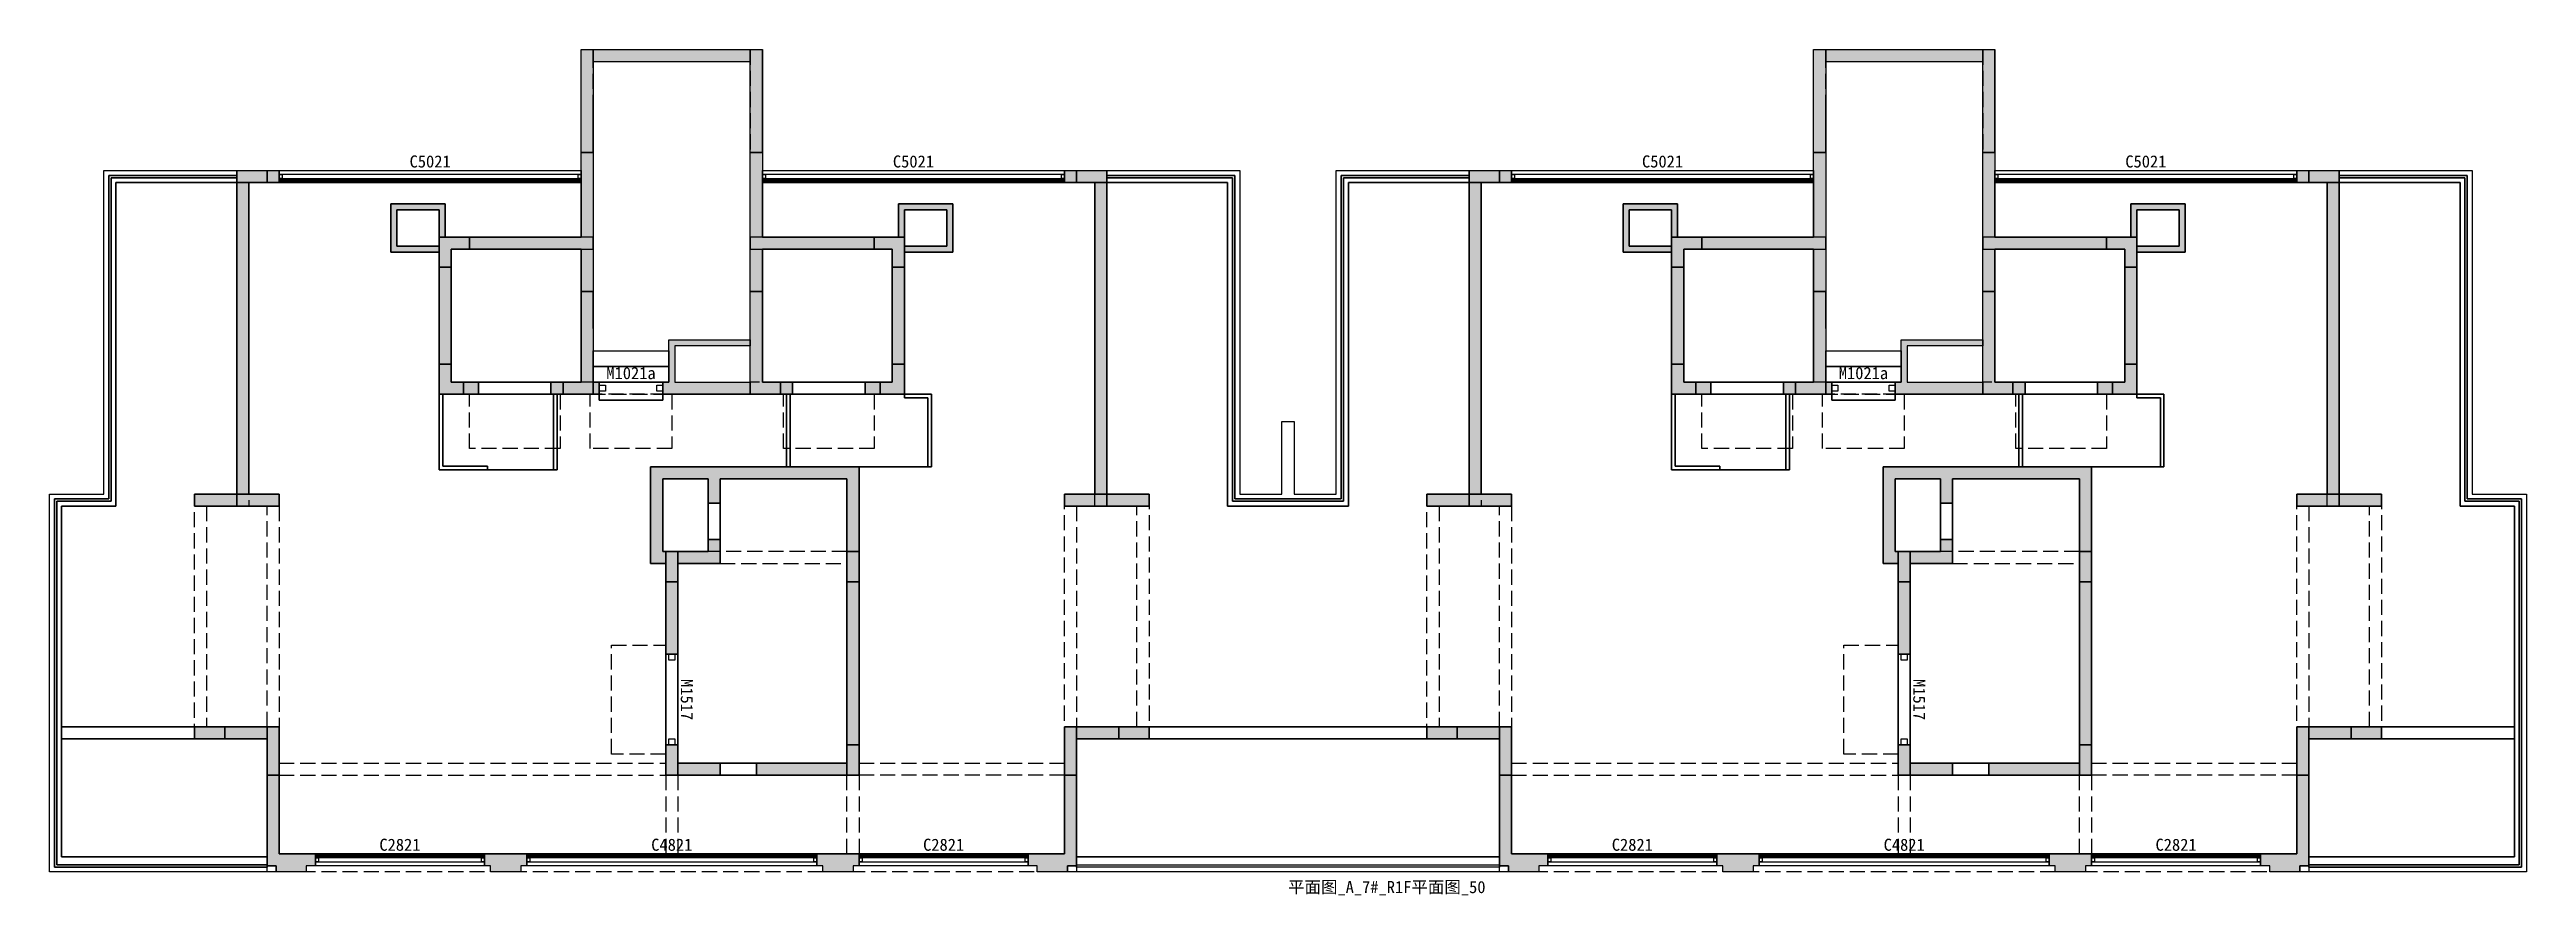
# Model space of a CAD drawing. Extents: x -200 to 40800, y -588 to 13400.
import ezdxf
from ezdxf.enums import TextEntityAlignment as Align

# ---------------------------------------------------------------- set-up
doc = ezdxf.new("R2010")
doc.units = 0
doc.header["$LTSCALE"] = 1000
doc.header["$MEASUREMENT"] = 0
doc.linetypes.add('DASH', pattern=[0.35, 0.25, -0.1])
doc.layers.get('DEFPOINTS').update_dxf_attribs({"color": 8, "linetype": 'CONTINUOUS'})
for name, color, linetype in [('AE-FLOR', 151, 'CONTINUOUS'), ('AE-HDWR', 8, 'CONTINUOUS'), ('AE-STRU-HACH', 40, 'CONTINUOUS'), ('AE-WALL', 255, 'CONTINUOUS'), ('AE-WALL-HACH', 15, 'CONTINUOUS'), ('AE-WIND', 11, 'CONTINUOUS')]:
    doc.layers.add(name, color=color, linetype=linetype)
doc.layers.add('DEFPOINTS-1', color=8, linetype='CONTINUOUS', plot=False)
doc.styles.get("Standard").update_dxf_attribs({"font": 'Stfangso_1.ttf', "width": 0.7})

msp = doc.modelspace()

# ---------------------------------------------------------------- texts
at = {"layer": 'DEFPOINTS', "linetype": 'Continuous'}
for s, p in [('C5021', (6100, 11450)), ('C5021', (6100, 11450)), ('C5021', (14100, 11450)), ('C5021', (14100, 11450)), ('C5021', (26500, 11450)), ('C5021', (26500, 11450)), ('C5021', (34500, 11450)), ('C5021', (34500, 11450)), ('M1021a', (9425, 7950)), ('M1021a', (9425, 7950)), ('M1021a', (29825, 7950)), ('M1021a', (29825, 7950)), ('C2821', (5600, 150)), ('C2821', (5600, 150)), ('C4821', (10100, 150)), ('C4821', (10100, 150)), ('C2821', (14600, 150)), ('C2821', (14600, 150)), ('C2821', (26000, 150)), ('C2821', (26000, 150)), ('C4821', (30500, 150)), ('C4821', (30500, 150)), ('C2821', (35000, 150)), ('C2821', (35000, 150))]:
    msp.add_text(s, height=200, dxfattribs=at).set_placement(p, align=Align.CENTER)
for p in [(10250, 2650), (10250, 2650), (30650, 2650), (30650, 2650)]:
    msp.add_text('M1517', height=200, rotation=-90, dxfattribs=at).set_placement(p, align=Align.CENTER)
at = {"layer": 'DEFPOINTS'}
msp.add_text('平面图_A_7#_R1F平面图_50', height=200, dxfattribs=at).set_placement((20300, -550))

# ---------------------------------------------------------------- hatches: boundary and pattern name
at = {"layer": 'AE-STRU-HACH'}
h = msp.add_hatch(dxfattribs=at)
h.set_pattern_fill('钢筋混凝土', color=40, scale=50, style=0)
h.set_pattern_definition([(45, (0, 0), (-88.38835, 88.38835), []), (50, (0, 0), (358.63, -31.376), [37.5, -412.5]), (355, (0, 0), (-69.3757, 376.096), [30, -330]), (100.4514, (29.9, -2.6), (289.2547, 344.7198), [31.87, -350.571]), (46.1842, (0, 100), (533.6205, -82.7595), [56.25, -618.75]), (96.6356, (44.47, 93.1), (467.3314, 487.059), [47.805, -525.8565]), (351.1842, (0, 100), (467.331, 487.059), [45, -495]), (21, (50, 75), (298.4535, -201.3094), [37.5, -412.5]), (326, (50, 75), (121.6577, 362.575), [30, -330]), (71.4514, (74.87, 58.22), (420.1113, 161.2652), [31.87, -350.571]), (37.5, (0, 0), (6.07993, 166.44693), [0, -326, 0, -335, 0, -331.25]), (7.5, (0, 0), (131.5348, 197.20586), [0, -191, 0, -318.5, 0, -126.25]), (327.5, (-111.5, 0), (266.9112, -11.27744), [0, -125, 0, -390, 0, -517.5]), (317.5, (-161.5, 0), (291.5931, 50.0525), [0, -162.5, 0, -259, 0, -367.5])])
h.paths.add_polyline_path([(8600, 13400), (8800, 13400), (8800, 11700), (8600, 11700)], flags=0)
h.paths.add_polyline_path([(11400, 13400), (11600, 13400), (11600, 11700), (11400, 11700)], flags=0)
h.paths.add_polyline_path([(29000, 13400), (29200, 13400), (29200, 11700), (29000, 11700)], flags=0)
h.paths.add_polyline_path([(31800, 13400), (32000, 13400), (32000, 11700), (31800, 11700)], flags=0)
h.paths.add_polyline_path([(2900, 11400), (3400, 11400), (3400, 11200), (2900, 11200)], flags=0)
h.paths.add_polyline_path([(16800, 11400), (17300, 11400), (17300, 11200), (16800, 11200)], flags=0)
h.paths.add_polyline_path([(23300, 11400), (23800, 11400), (23800, 11200), (23300, 11200)], flags=0)
h.paths.add_polyline_path([(37200, 11400), (37700, 11400), (37700, 11200), (37200, 11200)], flags=0)
h.paths.add_polyline_path([(6250, 10300), (6750, 10300), (6750, 10100), (6450, 10100), (6450, 9800), (6250, 9800)], flags=0)
h.paths.add_polyline_path([(13750, 10100), (13450, 10100), (13450, 10300), (13950, 10300), (13950, 9800), (13750, 9800)], flags=0)
h.paths.add_polyline_path([(26650, 10300), (27150, 10300), (27150, 10100), (26850, 10100), (26850, 9800), (26650, 9800)], flags=0)
h.paths.add_polyline_path([(34150, 10100), (33850, 10100), (33850, 10300), (34350, 10300), (34350, 9800), (34150, 9800)], flags=0)
h.paths.add_polyline_path([(8300, 7900), (8600, 7900), (8600, 9400), (8800, 9400), (8800, 7700), (8300, 7700)], flags=0)
h.paths.add_polyline_path([(11400, 9400), (11600, 9400), (11600, 7900), (11900, 7900), (11900, 7700), (11400, 7700)], flags=0)
h.paths.add_polyline_path([(28700, 7900), (29000, 7900), (29000, 9400), (29200, 9400), (29200, 7700), (28700, 7700)], flags=0)
h.paths.add_polyline_path([(31800, 9400), (32000, 9400), (32000, 7900), (32300, 7900), (32300, 7700), (31800, 7700)], flags=0)
h.paths.add_polyline_path([(6250, 8200), (6450, 8200), (6450, 7900), (6650, 7900), (6650, 7700), (6250, 7700)], flags=0)
h.paths.add_polyline_path([(13550, 7900), (13750, 7900), (13750, 8200), (13950, 8200), (13950, 7700), (13550, 7700)], flags=0)
h.paths.add_polyline_path([(26650, 8200), (26850, 8200), (26850, 7900), (27050, 7900), (27050, 7700), (26650, 7700)], flags=0)
h.paths.add_polyline_path([(33950, 7900), (34150, 7900), (34150, 8200), (34350, 8200), (34350, 7700), (33950, 7700)], flags=0)
h.paths.add_polyline_path([(16600, 6050), (17300, 6050), (17300, 5850), (16600, 5850)], flags=0)
h.paths.add_polyline_path([(2900, 6050), (3600, 6050), (3600, 5850), (2900, 5850)], flags=0)
h.paths.add_polyline_path([(37000, 6050), (37700, 6050), (37700, 5850), (37000, 5850)], flags=0)
h.paths.add_polyline_path([(23300, 6050), (24000, 6050), (24000, 5850), (23300, 5850)], flags=0)
h.paths.add_polyline_path([(10000, 5100), (10200, 5100), (10200, 4600), (10000, 4600)], flags=0)
h.paths.add_polyline_path([(13000, 5100), (13200, 5100), (13200, 4600), (13000, 4600)], flags=0)
h.paths.add_polyline_path([(30400, 5100), (30600, 5100), (30600, 4600), (30400, 4600)], flags=0)
h.paths.add_polyline_path([(33400, 5100), (33600, 5100), (33600, 4600), (33400, 4600)], flags=0)
h.paths.add_polyline_path([(3400, 2200), (3600, 2200), (3600, 1400), (3400, 1400)], flags=0)
h.paths.add_polyline_path([(16600, 2200), (16800, 2200), (16800, 1400), (16600, 1400)], flags=0)
h.paths.add_polyline_path([(23800, 2200), (24000, 2200), (24000, 1400), (23800, 1400)], flags=0)
h.paths.add_polyline_path([(37000, 2200), (37200, 2200), (37200, 1400), (37000, 1400)], flags=0)
h.paths.add_polyline_path([(17500, 2200), (18000, 2200), (18000, 2000), (17500, 2000)], flags=0)
h.paths.add_polyline_path([(2200, 2200), (2700, 2200), (2700, 2000), (2200, 2000)], flags=0)
h.paths.add_polyline_path([(37900, 2200), (38400, 2200), (38400, 2000), (37900, 2000)], flags=0)
h.paths.add_polyline_path([(22600, 2200), (23100, 2200), (23100, 2000), (22600, 2000)], flags=0)
h.paths.add_polyline_path([(10000, 1900), (10200, 1900), (10200, 1400), (10000, 1400)], flags=0)
h.paths.add_polyline_path([(13000, 1900), (13200, 1900), (13200, 1400), (13000, 1400)], flags=0)
h.paths.add_polyline_path([(30400, 1900), (30600, 1900), (30600, 1400), (30400, 1400)], flags=0)
h.paths.add_polyline_path([(33400, 1900), (33600, 1900), (33600, 1400), (33400, 1400)], flags=0)
at = {"layer": 'AE-WALL-HACH'}
h = msp.add_hatch(dxfattribs=at)
h.set_pattern_fill('加气混凝土', color=15, scale=50, style=0)
h.set_pattern_definition([(0, (177, -183), (300, 600), [0, -600]), (0, (-174, -264), (300, 600), [0, -600]), (0, (21, -270), (300, 600), [0, -600]), (0, (234, -93), (300, 600), [0, -600]), (0, (-15, -300), (300, 600), [0, -600]), (0, (294, 285), (300, 600), [0, -600]), (0, (111, 237), (300, 600), [0, -600]), (0, (207, 162), (300, 600), [0, -600]), (0, (-282, 150), (300, 600), [0, -600]), (0, (12, 123), (300, 600), [0, -600]), (0, (-102, -30), (300, 600), [0, -600]), (0, (-96, -255), (300, 600), [0, -600]), (0, (129, -279), (300, 600), [0, -600]), (0, (294, -15), (300, 600), [0, -600]), (0, (-267, -108), (300, 600), [0, -600]), (0, (-216, -6), (300, 600), [0, -600]), (0, (18, -48), (300, 600), [0, -600]), (0, (-66, -135), (300, 600), [0, -600]), (0, (-114, 63), (300, 600), [0, -600]), (0, (-39, 288), (300, 600), [0, -600]), (0, (-243, -234), (300, 600), [0, -600]), (0, (87, 165), (300, 600), [0, -600]), (0, (-192, 174), (300, 600), [0, -600]), (0, (-240, 252), (300, 600), [0, -600]), (130.60129, (257.143, 97.143), (-1499.999983, 1800.000008), [26.3416, -11037.111]), (18.43495, (214.29, 108.57), (1500, 600), [27.105, -3767.628]), (90, (214.3, 82.86), (300, 600), [25.714, -1174.286]), (161.56505, (240, 74.29), (-1500, 599.99996), [27.105, -3767.628]), (53.1301, (240, 74.29), (300, 600), [28.5714, -2971.4285]), (135, (262.86, -231.43), (-300, 600), [24.244, -1672.813]), (45, (228.57, -231.43), (300, 600), [24.244, -1672.813]), (135, (245.71, -248.57), (-300, 600), [24.244, -1672.813]), (45, (245.71, -248.57), (300, 600), [24.244, -1672.813]), (116.565, (-25.7, 171.43), (-5e-05, 1200), [31.944, -638.8765]), (180, (-40, 200), (-300, 600), [34.286, -565.714]), (63.435, (-88.57, 171.43), (3e-06, 1200), [31.944, -638.8765]), (116.565, (-74.3, 142.86), (-5e-05, 1200), [31.944, -638.8765]), (0, (-74.3, 142.86), (300, 600), [34.286, -565.714]), (63.435, (-40, 142.86), (3e-06, 1200), [31.944, -638.8765]), (107.10273, (200, -31.429), (-899.999966, 3000.000005), [38.8613, -16282.9025]), (143.97263, (188.57, 5.714), (-5699.99993, 4199.999995), [38.861, -8122.02]), (180, (157.14, 28.6), (-300, 600), [37.143, -562.857]), (36.02737, (88.57, 5.714), (5699.99996, 4199.999955), [38.861, -8122.02]), (71.56505, (77.14, -28.57), (900, 3000), [36.14, -3758.593]), (107.10273, (88.571, -65.714), (-899.999966, 3000.000005), [38.8613, -16282.9025]), (143.97263, (120, -88.57), (-5699.99993, 4199.999995), [38.861, -8122.02]), (0, (120, -88.6), (300, 600), [37.143, -562.857]), (36.02737, (157.143, -88.57), (5699.99996, 4199.999955), [38.861, -8122.02]), (71.56505, (188.57, -65.71), (900, 3000), [36.14, -3758.593]), (150.25512, (205.714, 248.57), (-900, 599.99999), [23.035, -4814.3196]), (90, (185.7, 237.14), (300, 600), [22.857, -1177.143]), (29.74488, (185.714, 237.14), (900, 600), [23.035, -4814.3196]), (116.565, (65.7, -177.14), (-5e-05, 1200), [31.944, -638.8765]), (168.69007, (51.43, -148.57), (-2700, 599.999985), [29.137, -6089.6855]), (41.185925, (0, -162.857), (7499.999955, 6599.999942), [30.372, -12725.802]), (90, (0, -191.43), (300, 600), [28.5714, -1171.4285]), (138.814074, (22.857, -211.429), (-7499.999867, 6600.000042), [30.372, -12725.802]), (16.699244, (22.857, -211.429), (9899.999926, 2999.999969), [29.8295, -12498.5375]), (60.9454, (51.43, -202.857), (300, 599.999995), [29.416, -12325.3395]), (109.983106, (-185.714, 74.286), (-1500.000006, 4199.999989), [33.442, -14012.1975]), (155.556045, (-197.143, 105.714), (-3900.000015, 1799.999963), [34.523, -14465.1315]), (24.443955, (-260, 105.714), (3900.000002, 1799.999991), [34.523, -14465.1315]), (70.01689, (-271.429, 74.286), (1500.000005, 4199.99999), [33.442, -14012.1975]), (109.983106, (-260, 42.857), (-1500.000006, 4199.999989), [33.442, -14012.1975]), (160.0169, (-228.57, 31.43), (-1500, 599.99997), [33.442, -6989.3775]), (19.9831, (-228.57, 31.43), (1499.99999, 600), [33.442, -6989.3775]), (70.01689, (-197.143, 42.857), (1500.000005, 4199.99999), [33.442, -14012.1975]), (122.00538, (37.14, 20), (-300.00004, 599.99997), [26.954, -5633.434]), (18.43495, (-2.86, 34.29), (1500, 600), [27.105, -3767.628]), (90, (-2.86, 8.57), (300, 600), [25.714, -1174.286]), (161.56505, (22.86, 0), (-1500, 599.99996), [27.105, -3767.628]), (54.46232, (22.857, 0), (2099.999997, 2999.999996), [24.578, -10298.2115]), (116.565, (-137.14, -125.7), (-5e-05, 1200), [31.944, -638.8765]), (180, (-151.4, -97.14), (-300, 600), [31.429, -568.571]), (59.03624, (-200, -125.714), (300, 600), [33.32, -6963.822]), (120.96376, (-182.857, -154.286), (-300.00004, 599.99997), [33.32, -6963.822]), (0, (-182.86, -154.3), (300, 600), [31.429, -568.571]), (63.435, (-151.43, -154.3), (3e-06, 1200), [31.944, -638.8765])])
h.paths.add_polyline_path([(11600, 9400), (11400, 9400), (11400, 11700), (11600, 11700), (11600, 13400), (11600, 11550), (11600, 10300), (13450, 10300), (13450, 10100), (11600, 10100), (11600, 9311)], flags=0)
h.paths.add_polyline_path([(8800, 13400), (11400, 13400), (11400, 13200), (8800, 13200)], flags=0)
h.paths.add_polyline_path([(32000, 9400), (31800, 9400), (31800, 11700), (32000, 11700), (32000, 13400), (32000, 11550), (32000, 10300), (33850, 10300), (33850, 10100), (32000, 10100), (32000, 9311)], flags=0)
h.paths.add_polyline_path([(29200, 13400), (31800, 13400), (31800, 13200), (29200, 13200)], flags=0)
h.paths.add_polyline_path([(8800, 9400), (8600, 9400), (8600, 10100), (6750, 10100), (6750, 10300), (8600, 10300), (8600, 11700), (8800, 11700), (8800, 12413), (8800, 12413), (8800, 8789)], flags=0)
h.paths.add_polyline_path([(29200, 9400), (29000, 9400), (29000, 10100), (27150, 10100), (27150, 10300), (29000, 10300), (29000, 11700), (29200, 11700), (29200, 12413), (29200, 12413), (29200, 8789)], flags=0)
h.paths.add_polyline_path([(3400, 11400), (3600, 11400), (3600, 11200), (3400, 11200)], flags=0)
h.paths.add_polyline_path([(16600, 11400), (16800, 11400), (16800, 11200), (16600, 11200)], flags=0)
h.paths.add_polyline_path([(37000, 11400), (37200, 11400), (37200, 11200), (37000, 11200)], flags=0)
h.paths.add_polyline_path([(23800, 11400), (24000, 11400), (24000, 11200), (23800, 11200)], flags=0)
h.paths.add_polyline_path([(2900, 11200), (3100, 11200), (3100, 6050), (2900, 6050)], flags=0)
h.paths.add_polyline_path([(17300, 6050), (17100, 6050), (17100, 11200), (17300, 11200), (17300, 6050), (18000, 6050), (18000, 5850), (17300, 5850)], flags=0)
h.paths.add_polyline_path([(37700, 6050), (37500, 6050), (37500, 11200), (37700, 11200), (37700, 6050), (38400, 6050), (38400, 5850), (37700, 5850)], flags=0)
h.paths.add_polyline_path([(23300, 11200), (23500, 11200), (23500, 6050), (23300, 6050)], flags=0)
h.paths.add_polyline_path([(13950, 10150), (14650, 10150), (14650, 10750), (13950, 10750), (13950, 10300), (13850, 10300), (13850, 10850), (14750, 10850), (14750, 10050), (13950, 10050)], flags=0)
h.paths.add_polyline_path([(34350, 10150), (35050, 10150), (35050, 10750), (34350, 10750), (34350, 10300), (34250, 10300), (34250, 10850), (35150, 10850), (35150, 10050), (34350, 10050)], flags=0)
h.paths.add_polyline_path([(5450, 10850), (6350, 10850), (6350, 10300), (6250, 10300), (6250, 10750), (5550, 10750), (5550, 10150), (6250, 10150), (6250, 10050), (5450, 10050)], flags=0)
h.paths.add_polyline_path([(25850, 10850), (26750, 10850), (26750, 10300), (26650, 10300), (26650, 10750), (25950, 10750), (25950, 10150), (26650, 10150), (26650, 10050), (25850, 10050)], flags=0)
h.paths.add_polyline_path([(6450, 9913), (6450, 10100), (6450, 9828)], flags=0)
h.paths.add_polyline_path([(13950, 8200), (13750, 8200), (13750, 9800), (13950, 9800), (13950, 9060), (13950, 8103)], flags=0)
h.paths.add_polyline_path([(6450, 8200), (6250, 8200), (6250, 9800), (6450, 9800), (6450, 8380), (6450, 8186)], flags=0)
h.paths.add_polyline_path([(34350, 8200), (34150, 8200), (34150, 9800), (34350, 9800), (34350, 8186)], flags=0)
h.paths.add_polyline_path([(26850, 8200), (26650, 8200), (26650, 9800), (26850, 9800), (26850, 9148), (26850, 7902)], flags=0)
h.paths.add_polyline_path([(9950, 7900), (10050, 7900), (10050, 8600), (11400, 8600), (11400, 8500), (10150, 8500), (10150, 7900), (11400, 7900), (11400, 7700), (9950, 7700)], flags=0)
h.paths.add_polyline_path([(30350, 7900), (30450, 7900), (30450, 8600), (31800, 8600), (31800, 8500), (30550, 8500), (30550, 7900), (31800, 7900), (31800, 7700), (30350, 7700)], flags=0)
h.paths.add_polyline_path([(8800, 7900), (8900, 7900), (8900, 7700), (8800, 7700)], flags=0)
h.paths.add_polyline_path([(13300, 7900), (13550, 7900), (13550, 7700), (13300, 7700)], flags=0)
h.paths.add_polyline_path([(8100, 7900), (8300, 7900), (8300, 7700), (8100, 7700)], flags=0)
h.paths.add_polyline_path([(6650, 7900), (6900, 7900), (6900, 7700), (6650, 7700)], flags=0)
h.paths.add_polyline_path([(11900, 7900), (12100, 7900), (12100, 7700), (11900, 7700)], flags=0)
h.paths.add_polyline_path([(29200, 7900), (29300, 7900), (29300, 7700), (29200, 7700)], flags=0)
h.paths.add_polyline_path([(33700, 7900), (33950, 7900), (33950, 7700), (33700, 7700)], flags=0)
h.paths.add_polyline_path([(28500, 7900), (28700, 7900), (28700, 7700), (28500, 7700)], flags=0)
h.paths.add_polyline_path([(27050, 7900), (27300, 7900), (27300, 7700), (27050, 7700)], flags=0)
h.paths.add_polyline_path([(32300, 7900), (32500, 7900), (32500, 7700), (32300, 7700)], flags=0)
h.paths.add_polyline_path([(13000, 4629), (13000, 6300), (10900, 6300), (10900, 5900), (10700, 5900), (10700, 6300), (9950, 6300), (9950, 5100), (10000, 5100), (10000, 4900), (9750, 4900), (9750, 6500), (13200, 6500), (13200, 5100), (13000, 5100), (13000, 4600), (13200, 4600), (13200, 1900), (13000, 1900), (13000, 1600)], flags=0)
h.paths.add_polyline_path([(33400, 4629), (33400, 6300), (31300, 6300), (31300, 5900), (31100, 5900), (31100, 6300), (30350, 6300), (30350, 5100), (30400, 5100), (30400, 4900), (30150, 4900), (30150, 6500), (33600, 6500), (33600, 5100), (33400, 5100), (33400, 4600), (33600, 4600), (33600, 1900), (33400, 1900), (33400, 1600)], flags=0)
h.paths.add_polyline_path([(2200, 6050), (2900, 6050), (2900, 5850), (2200, 5850)], flags=0)
h.paths.add_polyline_path([(22600, 6050), (23300, 6050), (23300, 5850), (22600, 5850)], flags=0)
h.paths.add_polyline_path([(10200, 5100), (10700, 5100), (10700, 5300), (10900, 5300), (10900, 4900), (10200, 4900)], flags=0)
h.paths.add_polyline_path([(30600, 5100), (31100, 5100), (31100, 5300), (31300, 5300), (31300, 4900), (30600, 4900)], flags=0)
h.paths.add_polyline_path([(10000, 4900), (10000, 4600), (10200, 4600), (10200, 3400), (10000, 3400)], flags=0)
h.paths.add_polyline_path([(30400, 4900), (30400, 4600), (30600, 4600), (30600, 3400), (30400, 3400)], flags=0)
h.paths.add_polyline_path([(2700, 2200), (2886, 2200), (3400, 2200), (3400, 2000), (2700, 2000)], flags=0)
h.paths.add_polyline_path([(16800, 2200), (17800, 2200), (17500, 2200), (17500, 2000), (16800, 2000)], flags=0)
h.paths.add_polyline_path([(37200, 2200), (38200, 2200), (37900, 2200), (37900, 2000), (37200, 2000)], flags=0)
h.paths.add_polyline_path([(23100, 2200), (23286, 2200), (23800, 2200), (23800, 2000), (23100, 2000)], flags=0)
h.paths.add_polyline_path([(3550, -100), (3400, -100), (3400, 1400), (3600, 1400), (3600, 2000), (3600, 1190), (3600, 100), (4200, 100), (4200, -100), (4050, -100), (4050, -200), (3550, -200)], flags=0)
h.paths.add_polyline_path([(16150, -100), (16000, -100), (16000, 100), (16600, 100), (16600, 1400), (16800, 1400), (16800, 2000), (16800, 1190), (16800, 0), (16800, 0), (16800, -100), (16650, -100), (16650, -200), (16150, -200)], flags=0)
h.paths.add_polyline_path([(36550, -100), (36400, -100), (36400, 100), (37000, 100), (37000, 1400), (37200, 1400), (37200, 2000), (37200, 1190), (37200, -100), (37050, -100), (37050, -200), (36550, -200)], flags=0)
h.paths.add_polyline_path([(23950, -100), (23800, -100), (23800, 0), (23800, 0), (23800, 1400), (24000, 1400), (24000, 2000), (24000, 1190), (24000, 100), (24600, 100), (24600, -100), (24450, -100), (24450, -200), (23950, -200)], flags=0)
h.paths.add_polyline_path([(10000, 1825), (10000, 1825), (10000, 1400)], flags=0)
h.paths.add_polyline_path([(30400, 1825), (30400, 1825), (30400, 1400)], flags=0)
h.paths.add_polyline_path([(11500, 1600), (13000, 1600), (13000, 1400), (11500, 1400)], flags=0)
h.paths.add_polyline_path([(10200, 1524), (10200, 1600), (10900, 1600), (10900, 1400), (10200, 1400)], flags=0)
h.paths.add_polyline_path([(31900, 1600), (33400, 1600), (33400, 1400), (31900, 1400)], flags=0)
h.paths.add_polyline_path([(30600, 1524), (30600, 1600), (31300, 1600), (31300, 1400), (30600, 1400)], flags=0)
h.paths.add_polyline_path([(7100, -100), (7000, -100), (7000, 100), (7700, 100), (7700, -100), (7600, -100), (7600, -200), (7100, -200)], flags=0)
h.paths.add_polyline_path([(12600, -100), (12500, -100), (12500, 100), (13200, 100), (13200, -100), (13100, -100), (13100, -200), (12600, -200)], flags=0)
h.paths.add_polyline_path([(27500, -100), (27400, -100), (27400, 100), (28100, 100), (28100, -100), (28000, -100), (28000, -200), (27500, -200)], flags=0)
h.paths.add_polyline_path([(33000, -100), (32900, -100), (32900, 100), (33600, 100), (33600, -100), (33500, -100), (33500, -200), (33000, -200)], flags=0)

# ---------------------------------------------------------------- linework, layer by layer
at = {"layer": 'AE-FLOR', "linetype": 'DASH'}
for points in [[(11900, 7900), (11400, 7900), (11400, 7700), (8800, 7700), (8800, 7900), (8300, 7900), (8300, 7700), (6650, 7700), (6650, 7900), (6450, 7900), (6450, 8200), (6250, 8200), (6250, 9800), (6450, 9800), (6450, 10100), (8800, 10100), (8800, 10300), (8600, 10300), (8600, 11700), (8800, 11700), (8800, 13400), (11400, 13400), (11400, 11700), (11600, 11700), (11600, 10300), (11400, 10300), (11400, 10100), (13750, 10100), (13750, 9800), (13950, 9800), (13950, 8200), (13750, 8200), (13750, 7900), (13550, 7900), (13550, 7700), (11900, 7700)], [(11900, 7900), (11400, 7900), (11400, 7700), (8800, 7700), (8800, 7900), (8300, 7900), (8300, 7700), (6650, 7700), (6650, 7900), (6450, 7900), (6450, 8200), (6250, 8200), (6250, 9800), (6450, 9800), (6450, 10100), (8800, 10100), (8800, 10300), (8600, 10300), (8600, 11700), (8800, 11700), (8800, 13400), (11400, 13400), (11400, 11700), (11600, 11700), (11600, 10300), (11400, 10300), (11400, 10100), (13750, 10100), (13750, 9800), (13950, 9800), (13950, 8200), (13750, 8200), (13750, 7900), (13550, 7900), (13550, 7700), (11900, 7700)], [(11900, 7900), (11400, 7900), (11400, 7700), (8800, 7700), (8800, 7900), (8300, 7900), (8300, 7700), (6650, 7700), (6650, 7900), (6450, 7900), (6450, 8200), (6250, 8200), (6250, 9800), (6450, 9800), (6450, 10100), (8800, 10100), (8800, 10300), (8600, 10300), (8600, 11700), (8800, 11700), (8800, 13400), (11400, 13400), (11400, 11700), (11600, 11700), (11600, 10300), (11400, 10300), (11400, 10100), (13750, 10100), (13750, 9800), (13950, 9800), (13950, 8200), (13750, 8200), (13750, 7900), (13550, 7900), (13550, 7700), (11900, 7700)], [(11900, 7900), (11400, 7900), (11400, 7700), (8800, 7700), (8800, 7900), (8300, 7900), (8300, 7700), (6650, 7700), (6650, 7900), (6450, 7900), (6450, 8200), (6250, 8200), (6250, 9800), (6450, 9800), (6450, 10100), (8800, 10100), (8800, 10300), (8600, 10300), (8600, 11700), (8800, 11700), (8800, 13400), (11400, 13400), (11400, 11700), (11600, 11700), (11600, 10300), (11400, 10300), (11400, 10100), (13750, 10100), (13750, 9800), (13950, 9800), (13950, 8200), (13750, 8200), (13750, 7900), (13550, 7900), (13550, 7700), (11900, 7700)], [(11900, 7900), (11400, 7900), (11400, 7700), (8800, 7700), (8800, 7900), (8300, 7900), (8300, 7700), (6650, 7700), (6650, 7900), (6450, 7900), (6450, 8200), (6250, 8200), (6250, 9800), (6450, 9800), (6450, 10100), (8800, 10100), (8800, 10300), (8600, 10300), (8600, 11700), (8800, 11700), (8800, 13400), (11400, 13400), (11400, 11700), (11600, 11700), (11600, 10300), (11400, 10300), (11400, 10100), (13750, 10100), (13750, 9800), (13950, 9800), (13950, 8200), (13750, 8200), (13750, 7900), (13550, 7900), (13550, 7700), (11900, 7700)], [(32300, 7900), (31800, 7900), (31800, 7700), (29200, 7700), (29200, 7900), (28700, 7900), (28700, 7700), (27050, 7700), (27050, 7900), (26850, 7900), (26850, 8200), (26650, 8200), (26650, 9800), (26850, 9800), (26850, 10100), (29200, 10100), (29200, 10300), (29000, 10300), (29000, 11700), (29200, 11700), (29200, 13400), (31800, 13400), (31800, 11700), (32000, 11700), (32000, 10300), (31800, 10300), (31800, 10100), (34150, 10100), (34150, 9800), (34350, 9800), (34350, 8200), (34150, 8200), (34150, 7900), (33950, 7900), (33950, 7700), (32300, 7700)], [(32300, 7900), (31800, 7900), (31800, 7700), (29200, 7700), (29200, 7900), (28700, 7900), (28700, 7700), (27050, 7700), (27050, 7900), (26850, 7900), (26850, 8200), (26650, 8200), (26650, 9800), (26850, 9800), (26850, 10100), (29200, 10100), (29200, 10300), (29000, 10300), (29000, 11700), (29200, 11700), (29200, 13400), (31800, 13400), (31800, 11700), (32000, 11700), (32000, 10300), (31800, 10300), (31800, 10100), (34150, 10100), (34150, 9800), (34350, 9800), (34350, 8200), (34150, 8200), (34150, 7900), (33950, 7900), (33950, 7700), (32300, 7700)], [(32300, 7900), (31800, 7900), (31800, 7700), (29200, 7700), (29200, 7900), (28700, 7900), (28700, 7700), (27050, 7700), (27050, 7900), (26850, 7900), (26850, 8200), (26650, 8200), (26650, 9800), (26850, 9800), (26850, 10100), (29200, 10100), (29200, 10300), (29000, 10300), (29000, 11700), (29200, 11700), (29200, 13400), (31800, 13400), (31800, 11700), (32000, 11700), (32000, 10300), (31800, 10300), (31800, 10100), (34150, 10100), (34150, 9800), (34350, 9800), (34350, 8200), (34150, 8200), (34150, 7900), (33950, 7900), (33950, 7700), (32300, 7700)], [(32300, 7900), (31800, 7900), (31800, 7700), (29200, 7700), (29200, 7900), (28700, 7900), (28700, 7700), (27050, 7700), (27050, 7900), (26850, 7900), (26850, 8200), (26650, 8200), (26650, 9800), (26850, 9800), (26850, 10100), (29200, 10100), (29200, 10300), (29000, 10300), (29000, 11700), (29200, 11700), (29200, 13400), (31800, 13400), (31800, 11700), (32000, 11700), (32000, 10300), (31800, 10300), (31800, 10100), (34150, 10100), (34150, 9800), (34350, 9800), (34350, 8200), (34150, 8200), (34150, 7900), (33950, 7900), (33950, 7700), (32300, 7700)], [(32300, 7900), (31800, 7900), (31800, 7700), (29200, 7700), (29200, 7900), (28700, 7900), (28700, 7700), (27050, 7700), (27050, 7900), (26850, 7900), (26850, 8200), (26650, 8200), (26650, 9800), (26850, 9800), (26850, 10100), (29200, 10100), (29200, 10300), (29000, 10300), (29000, 11700), (29200, 11700), (29200, 13400), (31800, 13400), (31800, 11700), (32000, 11700), (32000, 10300), (31800, 10300), (31800, 10100), (34150, 10100), (34150, 9800), (34350, 9800), (34350, 8200), (34150, 8200), (34150, 7900), (33950, 7900), (33950, 7700), (32300, 7700)], [(3400, 2000), (2200, 2000), (2200, 6050), (2900, 6050), (2900, 11400), (8600, 11400), (8600, 11200), (3100, 11200), (3100, 5850), (2400, 5850), (2400, 2200), (3400, 2200), (3400, 5850), (3600, 5850), (3600, 1600), (10000, 1600), (10000, 1400), (10200, 1400), (10200, 100), (13000, 100), (13000, 1400), (13200, 1400), (13200, 100), (16600, 100), (16600, 1400), (13200, 1400), (13200, 1600), (16600, 1600), (16600, 5850), (16800, 5850), (16800, 2200), (17800, 2200), (17800, 5850), (17100, 5850), (17100, 11200), (11600, 11200), (11600, 11400), (17300, 11400), (17300, 6050), (18000, 6050), (18000, 2000), (16800, 2000), (16800, -200), (3400, -200)], [(3400, 2000), (2200, 2000), (2200, 6050), (2900, 6050), (2900, 11400), (8600, 11400), (8600, 11200), (3100, 11200), (3100, 5850), (2400, 5850), (2400, 2200), (3400, 2200), (3400, 5850), (3600, 5850), (3600, 1600), (10000, 1600), (10000, 1400), (10200, 1400), (10200, 100), (13000, 100), (13000, 1400), (13200, 1400), (13200, 100), (16600, 100), (16600, 1400), (13200, 1400), (13200, 1600), (16600, 1600), (16600, 5850), (16800, 5850), (16800, 2200), (17800, 2200), (17800, 5850), (17100, 5850), (17100, 11200), (11600, 11200), (11600, 11400), (17300, 11400), (17300, 6050), (18000, 6050), (18000, 2000), (16800, 2000), (16800, -200), (3400, -200)], [(23800, 2000), (22600, 2000), (22600, 6050), (23300, 6050), (23300, 11400), (29000, 11400), (29000, 11200), (23500, 11200), (23500, 5850), (22800, 5850), (22800, 2200), (23800, 2200), (23800, 5850), (24000, 5850), (24000, 1600), (30400, 1600), (30400, 1400), (30600, 1400), (30600, 100), (33400, 100), (33400, 1400), (33600, 1400), (33600, 100), (37000, 100), (37000, 1400), (33600, 1400), (33600, 1600), (37000, 1600), (37000, 5850), (37200, 5850), (37200, 2200), (38200, 2200), (38200, 5850), (37500, 5850), (37500, 11200), (32000, 11200), (32000, 11400), (37700, 11400), (37700, 6050), (38400, 6050), (38400, 2000), (37200, 2000), (37200, -200), (23800, -200)], [(23800, 2000), (22600, 2000), (22600, 6050), (23300, 6050), (23300, 11400), (29000, 11400), (29000, 11200), (23500, 11200), (23500, 5850), (22800, 5850), (22800, 2200), (23800, 2200), (23800, 5850), (24000, 5850), (24000, 1600), (30400, 1600), (30400, 1400), (30600, 1400), (30600, 100), (33400, 100), (33400, 1400), (33600, 1400), (33600, 100), (37000, 100), (37000, 1400), (33600, 1400), (33600, 1600), (37000, 1600), (37000, 5850), (37200, 5850), (37200, 2200), (38200, 2200), (38200, 5850), (37500, 5850), (37500, 11200), (32000, 11200), (32000, 11400), (37700, 11400), (37700, 6050), (38400, 6050), (38400, 2000), (37200, 2000), (37200, -200), (23800, -200)], [(6750, 7700), (8250, 7700), (8250, 6800), (6750, 6800)], [(6750, 7700), (8250, 7700), (8250, 6800), (6750, 6800)], [(6750, 7700), (8250, 7700), (8250, 6800), (6750, 6800)], [(6750, 7700), (8250, 7700), (8250, 6800), (6750, 6800)], [(6750, 7700), (8250, 7700), (8250, 6800), (6750, 6800)], [(8750, 7700), (10100, 7700), (10100, 6800), (8750, 6800)], [(8750, 7700), (10100, 7700), (10100, 6800), (8750, 6800)], [(8750, 7700), (10100, 7700), (10100, 6800), (8750, 6800)], [(8750, 7700), (10100, 7700), (10100, 6800), (8750, 6800)], [(8750, 7700), (10100, 7700), (10100, 6800), (8750, 6800)], [(11950, 7700), (13450, 7700), (13450, 6800), (11950, 6800)], [(11950, 7700), (13450, 7700), (13450, 6800), (11950, 6800)], [(11950, 7700), (13450, 7700), (13450, 6800), (11950, 6800)], [(11950, 7700), (13450, 7700), (13450, 6800), (11950, 6800)], [(11950, 7700), (13450, 7700), (13450, 6800), (11950, 6800)], [(27150, 7700), (28650, 7700), (28650, 6800), (27150, 6800)], [(27150, 7700), (28650, 7700), (28650, 6800), (27150, 6800)], [(27150, 7700), (28650, 7700), (28650, 6800), (27150, 6800)], [(27150, 7700), (28650, 7700), (28650, 6800), (27150, 6800)], [(27150, 7700), (28650, 7700), (28650, 6800), (27150, 6800)], [(29150, 7700), (30500, 7700), (30500, 6800), (29150, 6800)], [(29150, 7700), (30500, 7700), (30500, 6800), (29150, 6800)], [(29150, 7700), (30500, 7700), (30500, 6800), (29150, 6800)], [(29150, 7700), (30500, 7700), (30500, 6800), (29150, 6800)], [(29150, 7700), (30500, 7700), (30500, 6800), (29150, 6800)], [(32350, 7700), (33850, 7700), (33850, 6800), (32350, 6800)], [(32350, 7700), (33850, 7700), (33850, 6800), (32350, 6800)], [(32350, 7700), (33850, 7700), (33850, 6800), (32350, 6800)], [(32350, 7700), (33850, 7700), (33850, 6800), (32350, 6800)], [(32350, 7700), (33850, 7700), (33850, 6800), (32350, 6800)], [(9750, 6500), (13200, 6500), (13200, 5100), (13000, 5100), (13000, 6300), (13000, 6300), (13000, 5100), (10000, 5100), (10000, 4900), (9750, 4900)], [(9750, 6500), (13200, 6500), (13200, 5100), (13000, 5100), (13000, 6300), (13000, 6300), (13000, 5100), (10000, 5100), (10000, 4900), (9750, 4900)], [(9750, 6500), (13200, 6500), (13200, 5100), (13000, 5100), (13000, 6300), (13000, 6300), (13000, 5100), (10000, 5100), (10000, 4900), (9750, 4900)], [(9750, 6500), (13200, 6500), (13200, 5100), (13000, 5100), (13000, 6300), (13000, 6300), (13000, 5100), (10000, 5100), (10000, 4900), (9750, 4900)], [(9750, 6500), (13200, 6500), (13200, 5100), (13000, 5100), (13000, 6300), (13000, 6300), (13000, 5100), (10000, 5100), (10000, 4900), (9750, 4900)], [(30150, 6500), (33600, 6500), (33600, 5100), (33400, 5100), (33400, 6300), (33400, 6300), (33400, 5100), (30400, 5100), (30400, 4900), (30150, 4900)], [(30150, 6500), (33600, 6500), (33600, 5100), (33400, 5100), (33400, 6300), (33400, 6300), (33400, 5100), (30400, 5100), (30400, 4900), (30150, 4900)], [(30150, 6500), (33600, 6500), (33600, 5100), (33400, 5100), (33400, 6300), (33400, 6300), (33400, 5100), (30400, 5100), (30400, 4900), (30150, 4900)], [(30150, 6500), (33600, 6500), (33600, 5100), (33400, 5100), (33400, 6300), (33400, 6300), (33400, 5100), (30400, 5100), (30400, 4900), (30150, 4900)], [(30150, 6500), (33600, 6500), (33600, 5100), (33400, 5100), (33400, 6300), (33400, 6300), (33400, 5100), (30400, 5100), (30400, 4900), (30150, 4900)], [(10000, 4600), (10200, 4600), (10200, 1900), (10000, 1900)], [(10000, 4600), (10200, 4600), (10200, 1900), (10000, 1900)], [(10000, 4600), (10200, 4600), (10200, 1900), (10000, 1900)], [(10000, 4600), (10200, 4600), (10200, 1900), (10000, 1900)], [(10000, 4600), (10200, 4600), (10200, 1900), (10000, 1900)], [(10200, 1900), (10200, 4600), (10200, 4900), (13000, 4900), (13000, 1600), (10200, 1600)], [(10200, 1900), (10200, 4600), (10200, 4900), (13000, 4900), (13000, 1600), (10200, 1600)], [(10200, 1900), (10200, 4600), (10200, 4900), (13000, 4900), (13000, 1600), (10200, 1600)], [(10200, 1900), (10200, 4600), (10200, 4900), (13000, 4900), (13000, 1600), (10200, 1600)], [(10200, 1900), (10200, 4600), (10200, 4900), (13000, 4900), (13000, 1600), (10200, 1600)], [(13000, 4600), (13200, 4600), (13200, 1900), (13000, 1900)], [(13000, 4600), (13200, 4600), (13200, 1900), (13000, 1900)], [(13000, 4600), (13200, 4600), (13200, 1900), (13000, 1900)], [(13000, 4600), (13200, 4600), (13200, 1900), (13000, 1900)], [(13000, 4600), (13200, 4600), (13200, 1900), (13000, 1900)], [(30400, 4600), (30600, 4600), (30600, 1900), (30400, 1900)], [(30400, 4600), (30600, 4600), (30600, 1900), (30400, 1900)], [(30400, 4600), (30600, 4600), (30600, 1900), (30400, 1900)], [(30400, 4600), (30600, 4600), (30600, 1900), (30400, 1900)], [(30400, 4600), (30600, 4600), (30600, 1900), (30400, 1900)], [(30600, 1900), (30600, 4600), (30600, 4900), (33400, 4900), (33400, 1600), (30600, 1600)], [(30600, 1900), (30600, 4600), (30600, 4900), (33400, 4900), (33400, 1600), (30600, 1600)], [(30600, 1900), (30600, 4600), (30600, 4900), (33400, 4900), (33400, 1600), (30600, 1600)], [(30600, 1900), (30600, 4600), (30600, 4900), (33400, 4900), (33400, 1600), (30600, 1600)], [(30600, 1900), (30600, 4600), (30600, 4900), (33400, 4900), (33400, 1600), (30600, 1600)], [(33400, 4600), (33600, 4600), (33600, 1900), (33400, 1900)], [(33400, 4600), (33600, 4600), (33600, 1900), (33400, 1900)], [(33400, 4600), (33600, 4600), (33600, 1900), (33400, 1900)], [(33400, 4600), (33600, 4600), (33600, 1900), (33400, 1900)], [(33400, 4600), (33600, 4600), (33600, 1900), (33400, 1900)], [(9100, 3550), (10000, 3550), (10000, 1750), (9100, 1750)], [(9100, 3550), (10000, 3550), (10000, 1750), (9100, 1750)], [(9100, 3550), (10000, 3550), (10000, 1750), (9100, 1750)], [(9100, 3550), (10000, 3550), (10000, 1750), (9100, 1750)], [(9100, 3550), (10000, 3550), (10000, 1750), (9100, 1750)], [(29500, 3550), (30400, 3550), (30400, 1750), (29500, 1750)], [(29500, 3550), (30400, 3550), (30400, 1750), (29500, 1750)], [(29500, 3550), (30400, 3550), (30400, 1750), (29500, 1750)], [(29500, 3550), (30400, 3550), (30400, 1750), (29500, 1750)], [(29500, 3550), (30400, 3550), (30400, 1750), (29500, 1750)], [(3600, 1400), (10000, 1400), (10000, 100), (3600, 100)], [(3600, 1400), (10000, 1400), (10000, 100), (3600, 100)], [(24000, 1400), (30400, 1400), (30400, 100), (24000, 100)], [(24000, 1400), (30400, 1400), (30400, 100), (24000, 100)]]:
    msp.add_lwpolyline(points, close=True, dxfattribs=at)
at = {"layer": 'AE-FLOR', "linetype": 'Continuous'}
for points in [[(-200, 6050), (700, 6050), (700, 11400), (2900, 11400), (2900, 11320), (780, 11320), (780, 5970), (-120, 5970), (-120, -120), (3400, -120), (3400, -100), (3550, -100), (3550, -200), (-200, -200)], [(-120, 5970), (780, 5970), (780, 11320), (2900, 11320), (2900, 11280), (820, 11280), (820, 5930), (-80, 5930), (-80, -80), (3400, -80), (3400, -120), (-120, -120)], [(-80, 5930), (820, 5930), (820, 11280), (2900, 11280), (2900, 11200), (900, 11200), (900, 5850), (0, 5850), (0, 50), (3400, 50), (3400, -80), (-80, -80)], [(24000, 2000), (24000, 2200), (16600, 2200), (16600, 1400), (16600, 100), (3600, 100), (3600, 2200), (0, 2200), (0, 5850), (900, 5850), (900, 11200), (2900, 11200), (2900, 6050), (2200, 6050), (2200, 5850), (3600, 5850), (3600, 6050), (3100, 6050), (3100, 9847), (3100, 11200), (8600, 11200), (8600, 10300), (6350, 10300), (6350, 10850), (5450, 10850), (5450, 10050), (6250, 10050), (6250, 9800), (6250, 9148), (6250, 8200), (6250, 7700), (6250, 7429), (6250, 6450), (8200, 6450), (8200, 7700), (8900, 7700), (8900, 7600), (9950, 7600), (9950, 7700), (12000, 7700), (12000, 6500), (9750, 6500), (9750, 4900), (10000, 4900), (10000, 1400), (13200, 1400), (13200, 1900), (13200, 3441), (13200, 4600), (13200, 5100), (13200, 6500), (14400, 6500), (14400, 7700), (13950, 7700), (13950, 10121), (13950, 10050), (14750, 10050), (14750, 10850), (13850, 10850), (13850, 10300), (11600, 10300), (11600, 11200), (17100, 11200), (17100, 6050), (16600, 6050), (16600, 5850), (18000, 5850), (18000, 6050), (17300, 6050), (17300, 6561), (17300, 11200), (19300, 11200), (19300, 5900), (19300, 5850), (21300, 5850), (21300, 11200), (23300, 11200), (23300, 6050), (22600, 6050), (22600, 5850), (24000, 5850), (24000, 6050), (23500, 6050), (23500, 11200), (29000, 11200), (29000, 10300), (26750, 10300), (26750, 10850), (25850, 10850), (25850, 10050), (26650, 10050), (26650, 9800), (26650, 8200), (26650, 7700), (26650, 7667), (26650, 6450), (28600, 6450), (28600, 7700), (29300, 7700), (29300, 7600), (30350, 7600), (30350, 7700), (32400, 7700), (32400, 6500), (30150, 6500), (30150, 4900), (30400, 4900), (30400, 1400), (33600, 1400), (33600, 1900), (33600, 2646), (33600, 4600), (33600, 5100), (33600, 6500), (34800, 6500), (34800, 7700), (34350, 7700), (34350, 10220), (34350, 10750), (35050, 10750), (35050, 10150), (34350, 10150), (34350, 10050), (35150, 10050), (35150, 10850), (34250, 10850), (34250, 10300), (32000, 10300), (32000, 11200), (37500, 11200), (37500, 6050), (37000, 6050), (37000, 5850), (37700, 5850), (38400, 5850), (38400, 6050), (37700, 6050), (37700, 11200), (39700, 11200), (39700, 5850), (40600, 5850), (40600, 2200), (37000, 2200), (37000, 1400), (37000, 100), (24000, 100)], [(24000, 2000), (24000, 2200), (16600, 2200), (16600, 1400), (16600, 100), (3600, 100), (3600, 2200), (0, 2200), (0, 5850), (900, 5850), (900, 11200), (2900, 11200), (2900, 6050), (2200, 6050), (2200, 5850), (3600, 5850), (3600, 6050), (3100, 6050), (3100, 9847), (3100, 11200), (8600, 11200), (8600, 10300), (6350, 10300), (6350, 10850), (5450, 10850), (5450, 10050), (6250, 10050), (6250, 9800), (6250, 9148), (6250, 8200), (6250, 7700), (6250, 7429), (6250, 6450), (8200, 6450), (8200, 7700), (8900, 7700), (8900, 7600), (9950, 7600), (9950, 7700), (12000, 7700), (12000, 6500), (9750, 6500), (9750, 4900), (10000, 4900), (10000, 1400), (13200, 1400), (13200, 1900), (13200, 3441), (13200, 4600), (13200, 5100), (13200, 6500), (14400, 6500), (14400, 7700), (13950, 7700), (13950, 10121), (13950, 10050), (14750, 10050), (14750, 10850), (13850, 10850), (13850, 10300), (11600, 10300), (11600, 11200), (17100, 11200), (17100, 6050), (16600, 6050), (16600, 5850), (18000, 5850), (18000, 6050), (17300, 6050), (17300, 6561), (17300, 11200), (19300, 11200), (19300, 5900), (19300, 5850), (21300, 5850), (21300, 11200), (23300, 11200), (23300, 6050), (22600, 6050), (22600, 5850), (24000, 5850), (24000, 6050), (23500, 6050), (23500, 11200), (29000, 11200), (29000, 10300), (26750, 10300), (26750, 10850), (25850, 10850), (25850, 10050), (26650, 10050), (26650, 9800), (26650, 8200), (26650, 7700), (26650, 7667), (26650, 6450), (28600, 6450), (28600, 7700), (29300, 7700), (29300, 7600), (30350, 7600), (30350, 7700), (32400, 7700), (32400, 6500), (30150, 6500), (30150, 4900), (30400, 4900), (30400, 1400), (33600, 1400), (33600, 1900), (33600, 2646), (33600, 4600), (33600, 5100), (33600, 6500), (34800, 6500), (34800, 7700), (34350, 7700), (34350, 10220), (34350, 10750), (35050, 10750), (35050, 10150), (34350, 10150), (34350, 10050), (35150, 10050), (35150, 10850), (34250, 10850), (34250, 10300), (32000, 10300), (32000, 11200), (37500, 11200), (37500, 6050), (37000, 6050), (37000, 5850), (37700, 5850), (38400, 5850), (38400, 6050), (37700, 6050), (37700, 11200), (39700, 11200), (39700, 5850), (40600, 5850), (40600, 2200), (37000, 2200), (37000, 1400), (37000, 100), (24000, 100)], [(3600, 11400), (8600, 11400), (8600, 11333), (3600, 11333)], [(3600, 11267), (8600, 11267), (8600, 11250), (3600, 11250)], [(3600, 11230), (8600, 11230), (8600, 11200), (3600, 11200)], [(11600, 11400), (16600, 11400), (16600, 11333), (11600, 11333)], [(11600, 11267), (16600, 11267), (16600, 11250), (11600, 11250)], [(11600, 11230), (16600, 11230), (16600, 11200), (11600, 11200)], [(19420, 11320), (17300, 11320), (17300, 11400), (19500, 11400), (19500, 6050), (20200, 6050), (20200, 7250), (20400, 7250), (20400, 6050), (21100, 6050), (21100, 11400), (23300, 11400), (23300, 11320), (21180, 11320), (21180, 5970), (19420, 5970)], [(19380, 11280), (17300, 11280), (17300, 11320), (19420, 11320), (19420, 5970), (21180, 5970), (21180, 11320), (23300, 11320), (23300, 11280), (21220, 11280), (21220, 5930), (19380, 5930)], [(19300, 11200), (17300, 11200), (17300, 11280), (19380, 11280), (19380, 5930), (21220, 5930), (21220, 11280), (23300, 11280), (23300, 11200), (21300, 11200), (21300, 5850), (19300, 5850)], [(24000, 11400), (29000, 11400), (29000, 11333), (24000, 11333)], [(24000, 11267), (29000, 11267), (29000, 11250), (24000, 11250)], [(24000, 11230), (29000, 11230), (29000, 11200), (24000, 11200)], [(32000, 11400), (37000, 11400), (37000, 11333), (32000, 11333)], [(32000, 11267), (37000, 11267), (37000, 11250), (32000, 11250)], [(32000, 11230), (37000, 11230), (37000, 11200), (32000, 11200)], [(37050, -100), (37200, -100), (37200, -120), (40720, -120), (40720, 5970), (39820, 5970), (39820, 11320), (37700, 11320), (37700, 11400), (39900, 11400), (39900, 6050), (40800, 6050), (40800, -200), (37050, -200)], [(37200, -80), (40680, -80), (40680, 5930), (39780, 5930), (39780, 11280), (37700, 11280), (37700, 11320), (39820, 11320), (39820, 5970), (40720, 5970), (40720, -120), (37200, -120)], [(37200, 50), (40600, 50), (40600, 5850), (39700, 5850), (39700, 11200), (37700, 11200), (37700, 11280), (39780, 11280), (39780, 5930), (40680, 5930), (40680, -80), (37200, -80)], [(5550, 10750), (6250, 10750), (6250, 10300), (6250, 10150), (5550, 10150)], [(5550, 10750), (6250, 10750), (6250, 10300), (6250, 10150), (5550, 10150)], [(13950, 10237), (13950, 10750), (14650, 10750), (14650, 10150), (13950, 10150)], [(13950, 10237), (13950, 10750), (14650, 10750), (14650, 10150), (13950, 10150)], [(25950, 10750), (26650, 10750), (26650, 10300), (26650, 10150), (25950, 10150)], [(25950, 10750), (26650, 10750), (26650, 10300), (26650, 10150), (25950, 10150)], [(6450, 10100), (8600, 10100), (8600, 9400), (8600, 7900), (8300, 7900), (6450, 7900)], [(6450, 10100), (8600, 10100), (8600, 9400), (8600, 7900), (8300, 7900), (6450, 7900)], [(11600, 10100), (13750, 10100), (13750, 9800), (13750, 8380), (13750, 7900), (13550, 7900), (11600, 7900)], [(11600, 10100), (13750, 10100), (13750, 9800), (13750, 8380), (13750, 7900), (13550, 7900), (11600, 7900)], [(26850, 10100), (29000, 10100), (29000, 9400), (29000, 7900), (28700, 7900), (26850, 7900)], [(26850, 10100), (29000, 10100), (29000, 9400), (29000, 7900), (28700, 7900), (26850, 7900)], [(32000, 10100), (34150, 10100), (34150, 8380), (34150, 7900), (33950, 7900), (32000, 7900)], [(32000, 10100), (34150, 10100), (34150, 8380), (34150, 7900), (33950, 7900), (32000, 7900)], [(8800, 8420), (10050, 8420), (10050, 8160), (8800, 8160)], [(8800, 8420), (10050, 8420), (10050, 8160), (8800, 8160)], [(8800, 8420), (10050, 8420), (10050, 8160), (8800, 8160)], [(8800, 8420), (10050, 8420), (10050, 8160), (8800, 8160)], [(8800, 8420), (10050, 8420), (10050, 8160), (8800, 8160)], [(29200, 8420), (30450, 8420), (30450, 8160), (29200, 8160)], [(29200, 8420), (30450, 8420), (30450, 8160), (29200, 8160)], [(29200, 8420), (30450, 8420), (30450, 8160), (29200, 8160)], [(29200, 8420), (30450, 8420), (30450, 8160), (29200, 8160)], [(29200, 8420), (30450, 8420), (30450, 8160), (29200, 8160)], [(6900, 7900), (8100, 7900), (8100, 7700), (6900, 7700)], [(8800, 8160), (10050, 8160), (10050, 7900), (8800, 7900)], [(8800, 8160), (10050, 8160), (10050, 7900), (8800, 7900)], [(8800, 8160), (10050, 8160), (10050, 7900), (8800, 7900)], [(8800, 8160), (10050, 8160), (10050, 7900), (8800, 7900)], [(8800, 8160), (10050, 8160), (10050, 7900), (8800, 7900)], [(8900, 7900), (9950, 7900), (9950, 7600), (8900, 7600)], [(12100, 7900), (13300, 7900), (13300, 7700), (12100, 7700)], [(27300, 7900), (28500, 7900), (28500, 7700), (27300, 7700)], [(29200, 8160), (30450, 8160), (30450, 7900), (29200, 7900)], [(29200, 8160), (30450, 8160), (30450, 7900), (29200, 7900)], [(29200, 8160), (30450, 8160), (30450, 7900), (29200, 7900)], [(29200, 8160), (30450, 8160), (30450, 7900), (29200, 7900)], [(29200, 8160), (30450, 8160), (30450, 7900), (29200, 7900)], [(29300, 7900), (30350, 7900), (30350, 7600), (29300, 7600)], [(32500, 7900), (33700, 7900), (33700, 7700), (32500, 7700)], [(7050, 6510), (6310, 6510), (6310, 7700), (8140, 7700), (8140, 6450), (7050, 6450)], [(7050, 6510), (6310, 6510), (6310, 7700), (8140, 7700), (8140, 6450), (7050, 6450)], [(7050, 6510), (6310, 6510), (6310, 7700), (8140, 7700), (8140, 6450), (7050, 6450)], [(7050, 6510), (6310, 6510), (6310, 7700), (8140, 7700), (8140, 6450), (7050, 6450)], [(7050, 6510), (6310, 6510), (6310, 7700), (8140, 7700), (8140, 6450), (7050, 6450)], [(12060, 7700), (13950, 7700), (13950, 7640), (14340, 7640), (14340, 6500), (12060, 6500)], [(12060, 7700), (13950, 7700), (13950, 7640), (14340, 7640), (14340, 6500), (12060, 6500)], [(12060, 7700), (13950, 7700), (13950, 7640), (14340, 7640), (14340, 6500), (12060, 6500)], [(12060, 7700), (13950, 7700), (13950, 7640), (14340, 7640), (14340, 6500), (12060, 6500)], [(12060, 7700), (13950, 7700), (13950, 7640), (14340, 7640), (14340, 6500), (12060, 6500)], [(27450, 6510), (26710, 6510), (26710, 7700), (28540, 7700), (28540, 6450), (27450, 6450)], [(27450, 6510), (26710, 6510), (26710, 7700), (28540, 7700), (28540, 6450), (27450, 6450)], [(27450, 6510), (26710, 6510), (26710, 7700), (28540, 7700), (28540, 6450), (27450, 6450)], [(27450, 6510), (26710, 6510), (26710, 7700), (28540, 7700), (28540, 6450), (27450, 6450)], [(27450, 6510), (26710, 6510), (26710, 7700), (28540, 7700), (28540, 6450), (27450, 6450)], [(32460, 7700), (34350, 7700), (34350, 7640), (34740, 7640), (34740, 6500), (32460, 6500)], [(32460, 7700), (34350, 7700), (34350, 7640), (34740, 7640), (34740, 6500), (32460, 6500)], [(32460, 7700), (34350, 7700), (34350, 7640), (34740, 7640), (34740, 6500), (32460, 6500)], [(32460, 7700), (34350, 7700), (34350, 7640), (34740, 7640), (34740, 6500), (32460, 6500)], [(32460, 7700), (34350, 7700), (34350, 7640), (34740, 7640), (34740, 6500), (32460, 6500)], [(9950, 6300), (10700, 6300), (10700, 5100), (9950, 5100)], [(9950, 6300), (10700, 6300), (10700, 5100), (9950, 5100)], [(10200, 1900), (10200, 2403), (10200, 4600), (10200, 4900), (10900, 4900), (10900, 6300), (13000, 6300), (13000, 1600), (10200, 1600)], [(10200, 1900), (10200, 2403), (10200, 4600), (10200, 4900), (10900, 4900), (10900, 6300), (13000, 6300), (13000, 1600), (10200, 1600)], [(30350, 6300), (31100, 6300), (31100, 5100), (30350, 5100)], [(30350, 6300), (31100, 6300), (31100, 5100), (30350, 5100)], [(30600, 1900), (30600, 2333), (30600, 4600), (30600, 4900), (31300, 4900), (31300, 6300), (33400, 6300), (33400, 1600), (30600, 1600)], [(30600, 1900), (30600, 2333), (30600, 4600), (30600, 4900), (31300, 4900), (31300, 6300), (33400, 6300), (33400, 1600), (30600, 1600)], [(10700, 5900), (10900, 5900), (10900, 5300), (10700, 5300)], [(31100, 5900), (31300, 5900), (31300, 5300), (31100, 5300)], [(10000, 3400), (10200, 3400), (10200, 1900), (10000, 1900)], [(30400, 3400), (30600, 3400), (30600, 1900), (30400, 1900)], [(0, 2200), (2200, 2200), (2200, 2000), (0, 2000)], [(18000, 2200), (16600, 2200), (22600, 2200), (22600, 2000), (18000, 2000)], [(38400, 2200), (37000, 2200), (40600, 2200), (40600, 2000), (38400, 2000)], [(0, 2000), (2200, 2000), (2674, 2000), (3400, 2000), (3400, 1400), (3400, 734), (3400, 50), (0, 50)], [(0, 2000), (2200, 2000), (2674, 2000), (3400, 2000), (3400, 1400), (3400, 734), (3400, 50), (0, 50)], [(16800, 2000), (17500, 2000), (17887, 2000), (20300, 2000), (22600, 2000), (22713, 2000), (23100, 2000), (23800, 2000), (23800, 1400), (23800, 50), (16800, 50)], [(16800, 2000), (17500, 2000), (17887, 2000), (20300, 2000), (22600, 2000), (22713, 2000), (23100, 2000), (23800, 2000), (23800, 1400), (23800, 50), (16800, 50)], [(37200, 2000), (37900, 2000), (37926, 2000), (38400, 2000), (40600, 2000), (40600, 50), (37200, 50)], [(37200, 2000), (37900, 2000), (37926, 2000), (38400, 2000), (40600, 2000), (40600, 50), (37200, 50)], [(10900, 1600), (11500, 1600), (11500, 1400), (10900, 1400)], [(31300, 1600), (31900, 1600), (31900, 1400), (31300, 1400)], [(4200, 100), (7000, 100), (7000, 70), (4200, 70)], [(4200, 50), (7000, 50), (7000, 33), (4200, 33)], [(7700, 100), (12500, 100), (12500, 70), (7700, 70)], [(7700, 50), (12500, 50), (12500, 33), (7700, 33)], [(13200, 100), (16000, 100), (16000, 70), (13200, 70)], [(13200, 50), (16000, 50), (16000, 33), (13200, 33)], [(16650, -100), (16800, -100), (16800, 0), (16800, 0), (16800, 50), (23800, 50), (23800, 0), (23800, 0), (23800, -100), (23950, -100), (23950, -200), (16650, -200)], [(24600, 100), (27400, 100), (27400, 70), (24600, 70)], [(24600, 50), (27400, 50), (27400, 33), (24600, 33)], [(28100, 100), (32900, 100), (32900, 70), (28100, 70)], [(28100, 50), (32900, 50), (32900, 33), (28100, 33)], [(33600, 100), (36400, 100), (36400, 70), (33600, 70)], [(33600, 50), (36400, 50), (36400, 33), (33600, 33)], [(4200, -33), (7000, -33), (7000, -100), (4200, -100)], [(7700, -33), (12500, -33), (12500, -100), (7700, -100)], [(13200, -33), (16000, -33), (16000, -100), (13200, -100)], [(16800, -80), (23800, -80), (23800, -120), (16800, -120)], [(16800, -80), (23800, -80), (23800, -120), (16800, -120)], [(24600, -33), (27400, -33), (27400, -100), (24600, -100)], [(28100, -33), (32900, -33), (32900, -100), (28100, -100)], [(33600, -33), (36400, -33), (36400, -100), (33600, -100)]]:
    msp.add_lwpolyline(points, close=True, dxfattribs=at)
at = {"layer": 'AE-HDWR', "linetype": 'Continuous'}
for points in [[(3600, 11250), (8600, 11250), (8600, 11230), (3600, 11230)], [(11600, 11250), (16600, 11250), (16600, 11230), (11600, 11230)], [(24000, 11250), (29000, 11250), (29000, 11230), (24000, 11230)], [(32000, 11250), (37000, 11250), (37000, 11230), (32000, 11230)], [(6250, 7700), (6310, 7700), (6310, 6510), (7050, 6510), (7050, 6450), (6250, 6450)], [(8140, 7700), (8200, 7700), (8200, 6450), (8140, 6450)], [(12000, 7700), (12060, 7700), (12060, 6500), (12000, 6500)], [(14340, 7640), (13950, 7640), (13950, 7700), (14400, 7700), (14400, 6500), (14340, 6500)], [(26650, 7700), (26710, 7700), (26710, 6510), (27450, 6510), (27450, 6450), (26650, 6450)], [(28540, 7700), (28600, 7700), (28600, 6450), (28540, 6450)], [(32400, 7700), (32460, 7700), (32460, 6500), (32400, 6500)], [(34740, 7640), (34350, 7640), (34350, 7700), (34800, 7700), (34800, 6500), (34740, 6500)], [(4200, 70), (7000, 70), (7000, 50), (4200, 50)], [(7700, 70), (12500, 70), (12500, 50), (7700, 50)], [(13200, 70), (16000, 70), (16000, 50), (13200, 50)], [(24600, 70), (27400, 70), (27400, 50), (24600, 50)], [(28100, 70), (32900, 70), (32900, 50), (28100, 50)], [(33600, 70), (36400, 70), (36400, 50), (33600, 50)]]:
    msp.add_lwpolyline(points, close=True, dxfattribs=at)
at = {"layer": 'AE-WALL', "linetype": 'Continuous'}
for points in [[(8600, 13400), (8800, 13400), (8800, 11700), (8600, 11700)], [(8800, 13400), (11400, 13400), (11400, 13200), (8800, 13200)], [(11600, 9400), (11400, 9400), (11400, 11700), (11600, 11700), (11600, 13400), (11600, 11550), (11600, 10300), (13450, 10300), (13450, 10100), (11600, 10100), (11600, 9311)], [(11400, 13400), (11600, 13400), (11600, 11700), (11400, 11700)], [(29000, 13400), (29200, 13400), (29200, 11700), (29000, 11700)], [(29200, 13400), (31800, 13400), (31800, 13200), (29200, 13200)], [(32000, 9400), (31800, 9400), (31800, 11700), (32000, 11700), (32000, 13400), (32000, 11550), (32000, 10300), (33850, 10300), (33850, 10100), (32000, 10100), (32000, 9311)], [(31800, 13400), (32000, 13400), (32000, 11700), (31800, 11700)], [(8800, 9400), (8600, 9400), (8600, 10100), (6750, 10100), (6750, 10300), (8600, 10300), (8600, 11700), (8800, 11700), (8800, 12413), (8800, 12413), (8800, 8789)], [(29200, 9400), (29000, 9400), (29000, 10100), (27150, 10100), (27150, 10300), (29000, 10300), (29000, 11700), (29200, 11700), (29200, 12413), (29200, 12413), (29200, 8789)], [(2900, 11400), (3400, 11400), (3400, 11200), (2900, 11200)], [(2900, 11200), (3100, 11200), (3100, 6050), (2900, 6050)], [(3400, 11400), (3600, 11400), (3600, 11200), (3400, 11200)], [(16600, 11400), (16800, 11400), (16800, 11200), (16600, 11200)], [(16800, 11400), (17300, 11400), (17300, 11200), (16800, 11200)], [(17300, 6050), (17100, 6050), (17100, 11200), (17300, 11200), (17300, 6050), (18000, 6050), (18000, 5850), (17300, 5850)], [(23300, 11400), (23800, 11400), (23800, 11200), (23300, 11200)], [(23300, 11200), (23500, 11200), (23500, 6050), (23300, 6050)], [(23800, 11400), (24000, 11400), (24000, 11200), (23800, 11200)], [(37000, 11400), (37200, 11400), (37200, 11200), (37000, 11200)], [(37200, 11400), (37700, 11400), (37700, 11200), (37200, 11200)], [(37700, 6050), (37500, 6050), (37500, 11200), (37700, 11200), (37700, 6050), (38400, 6050), (38400, 5850), (37700, 5850)], [(5450, 10850), (6350, 10850), (6350, 10300), (6250, 10300), (6250, 10750), (5550, 10750), (5550, 10150), (6250, 10150), (6250, 10050), (5450, 10050)], [(13950, 10150), (14650, 10150), (14650, 10750), (13950, 10750), (13950, 10300), (13850, 10300), (13850, 10850), (14750, 10850), (14750, 10050), (13950, 10050)], [(25850, 10850), (26750, 10850), (26750, 10300), (26650, 10300), (26650, 10750), (25950, 10750), (25950, 10150), (26650, 10150), (26650, 10050), (25850, 10050)], [(34350, 10150), (35050, 10150), (35050, 10750), (34350, 10750), (34350, 10300), (34250, 10300), (34250, 10850), (35150, 10850), (35150, 10050), (34350, 10050)], [(6250, 10300), (6750, 10300), (6750, 10100), (6450, 10100), (6450, 9800), (6250, 9800)], [(13750, 10100), (13450, 10100), (13450, 10300), (13950, 10300), (13950, 9800), (13750, 9800)], [(26650, 10300), (27150, 10300), (27150, 10100), (26850, 10100), (26850, 9800), (26650, 9800)], [(34150, 10100), (33850, 10100), (33850, 10300), (34350, 10300), (34350, 9800), (34150, 9800)], [(6450, 9913), (6450, 10100), (6450, 9828)], [(6450, 8200), (6250, 8200), (6250, 9800), (6450, 9800), (6450, 8380), (6450, 8186)], [(13950, 8200), (13750, 8200), (13750, 9800), (13950, 9800), (13950, 9060), (13950, 8103)], [(26850, 8200), (26650, 8200), (26650, 9800), (26850, 9800), (26850, 9148), (26850, 7902)], [(34350, 8200), (34150, 8200), (34150, 9800), (34350, 9800), (34350, 8186)], [(8300, 7900), (8600, 7900), (8600, 9400), (8800, 9400), (8800, 7700), (8300, 7700)], [(11400, 9400), (11600, 9400), (11600, 7900), (11900, 7900), (11900, 7700), (11400, 7700)], [(28700, 7900), (29000, 7900), (29000, 9400), (29200, 9400), (29200, 7700), (28700, 7700)], [(31800, 9400), (32000, 9400), (32000, 7900), (32300, 7900), (32300, 7700), (31800, 7700)], [(6250, 8200), (6450, 8200), (6450, 7900), (6650, 7900), (6650, 7700), (6250, 7700)], [(9950, 7900), (10050, 7900), (10050, 8600), (11400, 8600), (11400, 8500), (10150, 8500), (10150, 7900), (11400, 7900), (11400, 7700), (9950, 7700)], [(13550, 7900), (13750, 7900), (13750, 8200), (13950, 8200), (13950, 7700), (13550, 7700)], [(26650, 8200), (26850, 8200), (26850, 7900), (27050, 7900), (27050, 7700), (26650, 7700)], [(30350, 7900), (30450, 7900), (30450, 8600), (31800, 8600), (31800, 8500), (30550, 8500), (30550, 7900), (31800, 7900), (31800, 7700), (30350, 7700)], [(33950, 7900), (34150, 7900), (34150, 8200), (34350, 8200), (34350, 7700), (33950, 7700)], [(6650, 7900), (6900, 7900), (6900, 7700), (6650, 7700)], [(8100, 7900), (8300, 7900), (8300, 7700), (8100, 7700)], [(8800, 7900), (8900, 7900), (8900, 7700), (8800, 7700)], [(11900, 7900), (12100, 7900), (12100, 7700), (11900, 7700)], [(13300, 7900), (13550, 7900), (13550, 7700), (13300, 7700)], [(27050, 7900), (27300, 7900), (27300, 7700), (27050, 7700)], [(28500, 7900), (28700, 7900), (28700, 7700), (28500, 7700)], [(29200, 7900), (29300, 7900), (29300, 7700), (29200, 7700)], [(32300, 7900), (32500, 7900), (32500, 7700), (32300, 7700)], [(33700, 7900), (33950, 7900), (33950, 7700), (33700, 7700)], [(13000, 4629), (13000, 6300), (10900, 6300), (10900, 5900), (10700, 5900), (10700, 6300), (9950, 6300), (9950, 5100), (10000, 5100), (10000, 4900), (9750, 4900), (9750, 6500), (13200, 6500), (13200, 5100), (13000, 5100), (13000, 4600), (13200, 4600), (13200, 1900), (13000, 1900), (13000, 1600)], [(33400, 4629), (33400, 6300), (31300, 6300), (31300, 5900), (31100, 5900), (31100, 6300), (30350, 6300), (30350, 5100), (30400, 5100), (30400, 4900), (30150, 4900), (30150, 6500), (33600, 6500), (33600, 5100), (33400, 5100), (33400, 4600), (33600, 4600), (33600, 1900), (33400, 1900), (33400, 1600)], [(2200, 6050), (2900, 6050), (2900, 5850), (2200, 5850)], [(2900, 6050), (3600, 6050), (3600, 5850), (2900, 5850)], [(16600, 6050), (17300, 6050), (17300, 5850), (16600, 5850)], [(22600, 6050), (23300, 6050), (23300, 5850), (22600, 5850)], [(23300, 6050), (24000, 6050), (24000, 5850), (23300, 5850)], [(37000, 6050), (37700, 6050), (37700, 5850), (37000, 5850)], [(10000, 5100), (10200, 5100), (10200, 4600), (10000, 4600)], [(10200, 5100), (10700, 5100), (10700, 5300), (10900, 5300), (10900, 4900), (10200, 4900)], [(13000, 5100), (13200, 5100), (13200, 4600), (13000, 4600)], [(30400, 5100), (30600, 5100), (30600, 4600), (30400, 4600)], [(30600, 5100), (31100, 5100), (31100, 5300), (31300, 5300), (31300, 4900), (30600, 4900)], [(33400, 5100), (33600, 5100), (33600, 4600), (33400, 4600)], [(10000, 4900), (10000, 4600), (10200, 4600), (10200, 3400), (10000, 3400)], [(30400, 4900), (30400, 4600), (30600, 4600), (30600, 3400), (30400, 3400)], [(2200, 2200), (2700, 2200), (2700, 2000), (2200, 2000)], [(2700, 2200), (2886, 2200), (3400, 2200), (3400, 2000), (2700, 2000)], [(3400, 2200), (3600, 2200), (3600, 1400), (3400, 1400)], [(16600, 2200), (16800, 2200), (16800, 1400), (16600, 1400)], [(16800, 2200), (17800, 2200), (17500, 2200), (17500, 2000), (16800, 2000)], [(17500, 2200), (18000, 2200), (18000, 2000), (17500, 2000)], [(22600, 2200), (23100, 2200), (23100, 2000), (22600, 2000)], [(23100, 2200), (23286, 2200), (23800, 2200), (23800, 2000), (23100, 2000)], [(23800, 2200), (24000, 2200), (24000, 1400), (23800, 1400)], [(37000, 2200), (37200, 2200), (37200, 1400), (37000, 1400)], [(37200, 2200), (38200, 2200), (37900, 2200), (37900, 2000), (37200, 2000)], [(37900, 2200), (38400, 2200), (38400, 2000), (37900, 2000)], [(3550, -100), (3400, -100), (3400, 1400), (3600, 1400), (3600, 2000), (3600, 1190), (3600, 100), (4200, 100), (4200, -100), (4050, -100), (4050, -200), (3550, -200)], [(10000, 1900), (10200, 1900), (10200, 1400), (10000, 1400)], [(10000, 1825), (10000, 1825), (10000, 1400)], [(13000, 1900), (13200, 1900), (13200, 1400), (13000, 1400)], [(16150, -100), (16000, -100), (16000, 100), (16600, 100), (16600, 1400), (16800, 1400), (16800, 2000), (16800, 1190), (16800, 0), (16800, 0), (16800, -100), (16650, -100), (16650, -200), (16150, -200)], [(23950, -100), (23800, -100), (23800, 0), (23800, 0), (23800, 1400), (24000, 1400), (24000, 2000), (24000, 1190), (24000, 100), (24600, 100), (24600, -100), (24450, -100), (24450, -200), (23950, -200)], [(30400, 1900), (30600, 1900), (30600, 1400), (30400, 1400)], [(30400, 1825), (30400, 1825), (30400, 1400)], [(33400, 1900), (33600, 1900), (33600, 1400), (33400, 1400)], [(36550, -100), (36400, -100), (36400, 100), (37000, 100), (37000, 1400), (37200, 1400), (37200, 2000), (37200, 1190), (37200, -100), (37050, -100), (37050, -200), (36550, -200)], [(10200, 1524), (10200, 1600), (10900, 1600), (10900, 1400), (10200, 1400)], [(11500, 1600), (13000, 1600), (13000, 1400), (11500, 1400)], [(30600, 1524), (30600, 1600), (31300, 1600), (31300, 1400), (30600, 1400)], [(31900, 1600), (33400, 1600), (33400, 1400), (31900, 1400)], [(7100, -100), (7000, -100), (7000, 100), (7700, 100), (7700, -100), (7600, -100), (7600, -200), (7100, -200)], [(12600, -100), (12500, -100), (12500, 100), (13200, 100), (13200, -100), (13100, -100), (13100, -200), (12600, -200)], [(27500, -100), (27400, -100), (27400, 100), (28100, 100), (28100, -100), (28000, -100), (28000, -200), (27500, -200)], [(33000, -100), (32900, -100), (32900, 100), (33600, 100), (33600, -100), (33500, -100), (33500, -200), (33000, -200)]]:
    msp.add_lwpolyline(points, close=True, dxfattribs=at)
at = {"layer": 'AE-WIND', "linetype": 'Continuous'}
for points in [[(3600, 11400), (8600, 11400), (8600, 11333), (3600, 11333)], [(3600, 11400), (8600, 11400), (8600, 11333), (3600, 11333)], [(3600, 11333), (3650, 11333), (3650, 11267), (3600, 11267)], [(3600, 11333), (3650, 11333), (3650, 11267), (3600, 11267)], [(3600, 11267), (8600, 11267), (8600, 11200), (3600, 11200)], [(3600, 11267), (8600, 11267), (8600, 11200), (3600, 11200)], [(8550, 11333), (8600, 11333), (8600, 11267), (8550, 11267)], [(8550, 11333), (8600, 11333), (8600, 11267), (8550, 11267)], [(11600, 11333), (11600, 11400), (16600, 11400), (16600, 11333)], [(11600, 11333), (11600, 11400), (16600, 11400), (16600, 11333)], [(11600, 11267), (11600, 11333), (11650, 11333), (11650, 11267)], [(11600, 11267), (11600, 11333), (11650, 11333), (11650, 11267)], [(11600, 11200), (11600, 11267), (16600, 11267), (16600, 11200)], [(11600, 11200), (11600, 11267), (16600, 11267), (16600, 11200)], [(16550, 11267), (16550, 11333), (16600, 11333), (16600, 11267)], [(16550, 11267), (16550, 11333), (16600, 11333), (16600, 11267)], [(24000, 11400), (29000, 11400), (29000, 11333), (24000, 11333)], [(24000, 11400), (29000, 11400), (29000, 11333), (24000, 11333)], [(24000, 11333), (24050, 11333), (24050, 11267), (24000, 11267)], [(24000, 11333), (24050, 11333), (24050, 11267), (24000, 11267)], [(24000, 11267), (29000, 11267), (29000, 11200), (24000, 11200)], [(24000, 11267), (29000, 11267), (29000, 11200), (24000, 11200)], [(28950, 11333), (29000, 11333), (29000, 11267), (28950, 11267)], [(28950, 11333), (29000, 11333), (29000, 11267), (28950, 11267)], [(32000, 11333), (32000, 11400), (37000, 11400), (37000, 11333)], [(32000, 11333), (32000, 11400), (37000, 11400), (37000, 11333)], [(32000, 11267), (32000, 11333), (32050, 11333), (32050, 11267)], [(32000, 11267), (32000, 11333), (32050, 11333), (32050, 11267)], [(32000, 11200), (32000, 11267), (37000, 11267), (37000, 11200)], [(32000, 11200), (32000, 11267), (37000, 11267), (37000, 11200)], [(36950, 11267), (36950, 11333), (37000, 11333), (37000, 11267)], [(36950, 11267), (36950, 11333), (37000, 11333), (37000, 11267)], [(4200, 100), (7000, 100), (7000, 33), (4200, 33)], [(4200, 100), (7000, 100), (7000, 33), (4200, 33)], [(4200, 33), (4250, 33), (4250, -33), (4200, -33)], [(4200, 33), (4250, 33), (4250, -33), (4200, -33)], [(6950, 33), (7000, 33), (7000, -33), (6950, -33)], [(6950, 33), (7000, 33), (7000, -33), (6950, -33)], [(7700, 100), (12500, 100), (12500, 33), (7700, 33)], [(7700, 100), (12500, 100), (12500, 33), (7700, 33)], [(7700, 33), (7750, 33), (7750, -33), (7700, -33)], [(7700, 33), (7750, 33), (7750, -33), (7700, -33)], [(12450, 33), (12500, 33), (12500, -33), (12450, -33)], [(12450, 33), (12500, 33), (12500, -33), (12450, -33)], [(13200, 100), (16000, 100), (16000, 33), (13200, 33)], [(13200, 100), (16000, 100), (16000, 33), (13200, 33)], [(13200, 33), (13250, 33), (13250, -33), (13200, -33)], [(13200, 33), (13250, 33), (13250, -33), (13200, -33)], [(15950, 33), (16000, 33), (16000, -33), (15950, -33)], [(15950, 33), (16000, 33), (16000, -33), (15950, -33)], [(24600, 100), (27400, 100), (27400, 33), (24600, 33)], [(24600, 100), (27400, 100), (27400, 33), (24600, 33)], [(24600, 33), (24650, 33), (24650, -33), (24600, -33)], [(24600, 33), (24650, 33), (24650, -33), (24600, -33)], [(27350, 33), (27400, 33), (27400, -33), (27350, -33)], [(27350, 33), (27400, 33), (27400, -33), (27350, -33)], [(28100, 100), (32900, 100), (32900, 33), (28100, 33)], [(28100, 100), (32900, 100), (32900, 33), (28100, 33)], [(28100, 33), (28150, 33), (28150, -33), (28100, -33)], [(28100, 33), (28150, 33), (28150, -33), (28100, -33)], [(32850, 33), (32900, 33), (32900, -33), (32850, -33)], [(32850, 33), (32900, 33), (32900, -33), (32850, -33)], [(33600, 100), (36400, 100), (36400, 33), (33600, 33)], [(33600, 100), (36400, 100), (36400, 33), (33600, 33)], [(33600, 33), (33650, 33), (33650, -33), (33600, -33)], [(33600, 33), (33650, 33), (33650, -33), (33600, -33)], [(36350, 33), (36400, 33), (36400, -33), (36350, -33)], [(36350, 33), (36400, 33), (36400, -33), (36350, -33)], [(4200, -33), (7000, -33), (7000, -100), (4200, -100)], [(4200, -33), (7000, -33), (7000, -100), (4200, -100)], [(7700, -33), (12500, -33), (12500, -100), (7700, -100)], [(7700, -33), (12500, -33), (12500, -100), (7700, -100)], [(13200, -33), (16000, -33), (16000, -100), (13200, -100)], [(13200, -33), (16000, -33), (16000, -100), (13200, -100)], [(24600, -33), (27400, -33), (27400, -100), (24600, -100)], [(24600, -33), (27400, -33), (27400, -100), (24600, -100)], [(28100, -33), (32900, -33), (32900, -100), (28100, -100)], [(28100, -33), (32900, -33), (32900, -100), (28100, -100)], [(33600, -33), (36400, -33), (36400, -100), (33600, -100)], [(33600, -33), (36400, -33), (36400, -100), (33600, -100)]]:
    msp.add_lwpolyline(points, close=True, dxfattribs=at)
at = {"layer": 'DEFPOINTS-1', "linetype": 'Continuous'}
for points in [[(8900, 7850), (9000, 7850), (9000, 7750), (8900, 7750)], [(8900, 7850), (9000, 7850), (9000, 7750), (8900, 7750)], [(9850, 7850), (9950, 7850), (9950, 7750), (9850, 7750)], [(9850, 7850), (9950, 7850), (9950, 7750), (9850, 7750)], [(29300, 7850), (29400, 7850), (29400, 7750), (29300, 7750)], [(29300, 7850), (29400, 7850), (29400, 7750), (29300, 7750)], [(30250, 7850), (30350, 7850), (30350, 7750), (30250, 7750)], [(30250, 7850), (30350, 7850), (30350, 7750), (30250, 7750)], [(10050, 3400), (10150, 3400), (10150, 3300), (10050, 3300)], [(10050, 3400), (10150, 3400), (10150, 3300), (10050, 3300)], [(30450, 3400), (30550, 3400), (30550, 3300), (30450, 3300)], [(30450, 3400), (30550, 3400), (30550, 3300), (30450, 3300)], [(10050, 2000), (10150, 2000), (10150, 1900), (10050, 1900)], [(10050, 2000), (10150, 2000), (10150, 1900), (10050, 1900)], [(30450, 2000), (30550, 2000), (30550, 1900), (30450, 1900)], [(30450, 2000), (30550, 2000), (30550, 1900), (30450, 1900)]]:
    msp.add_lwpolyline(points, close=True, dxfattribs=at)

msp.set_redraw_order([(e.dxf.handle, doc.entitydb.next_handle()) for e in msp.query("TEXT MTEXT ATTDEF DIMENSION ARC_DIMENSION")])  # texts and dimensions are drawn at this point

doc.saveas('drawing.dxf')
